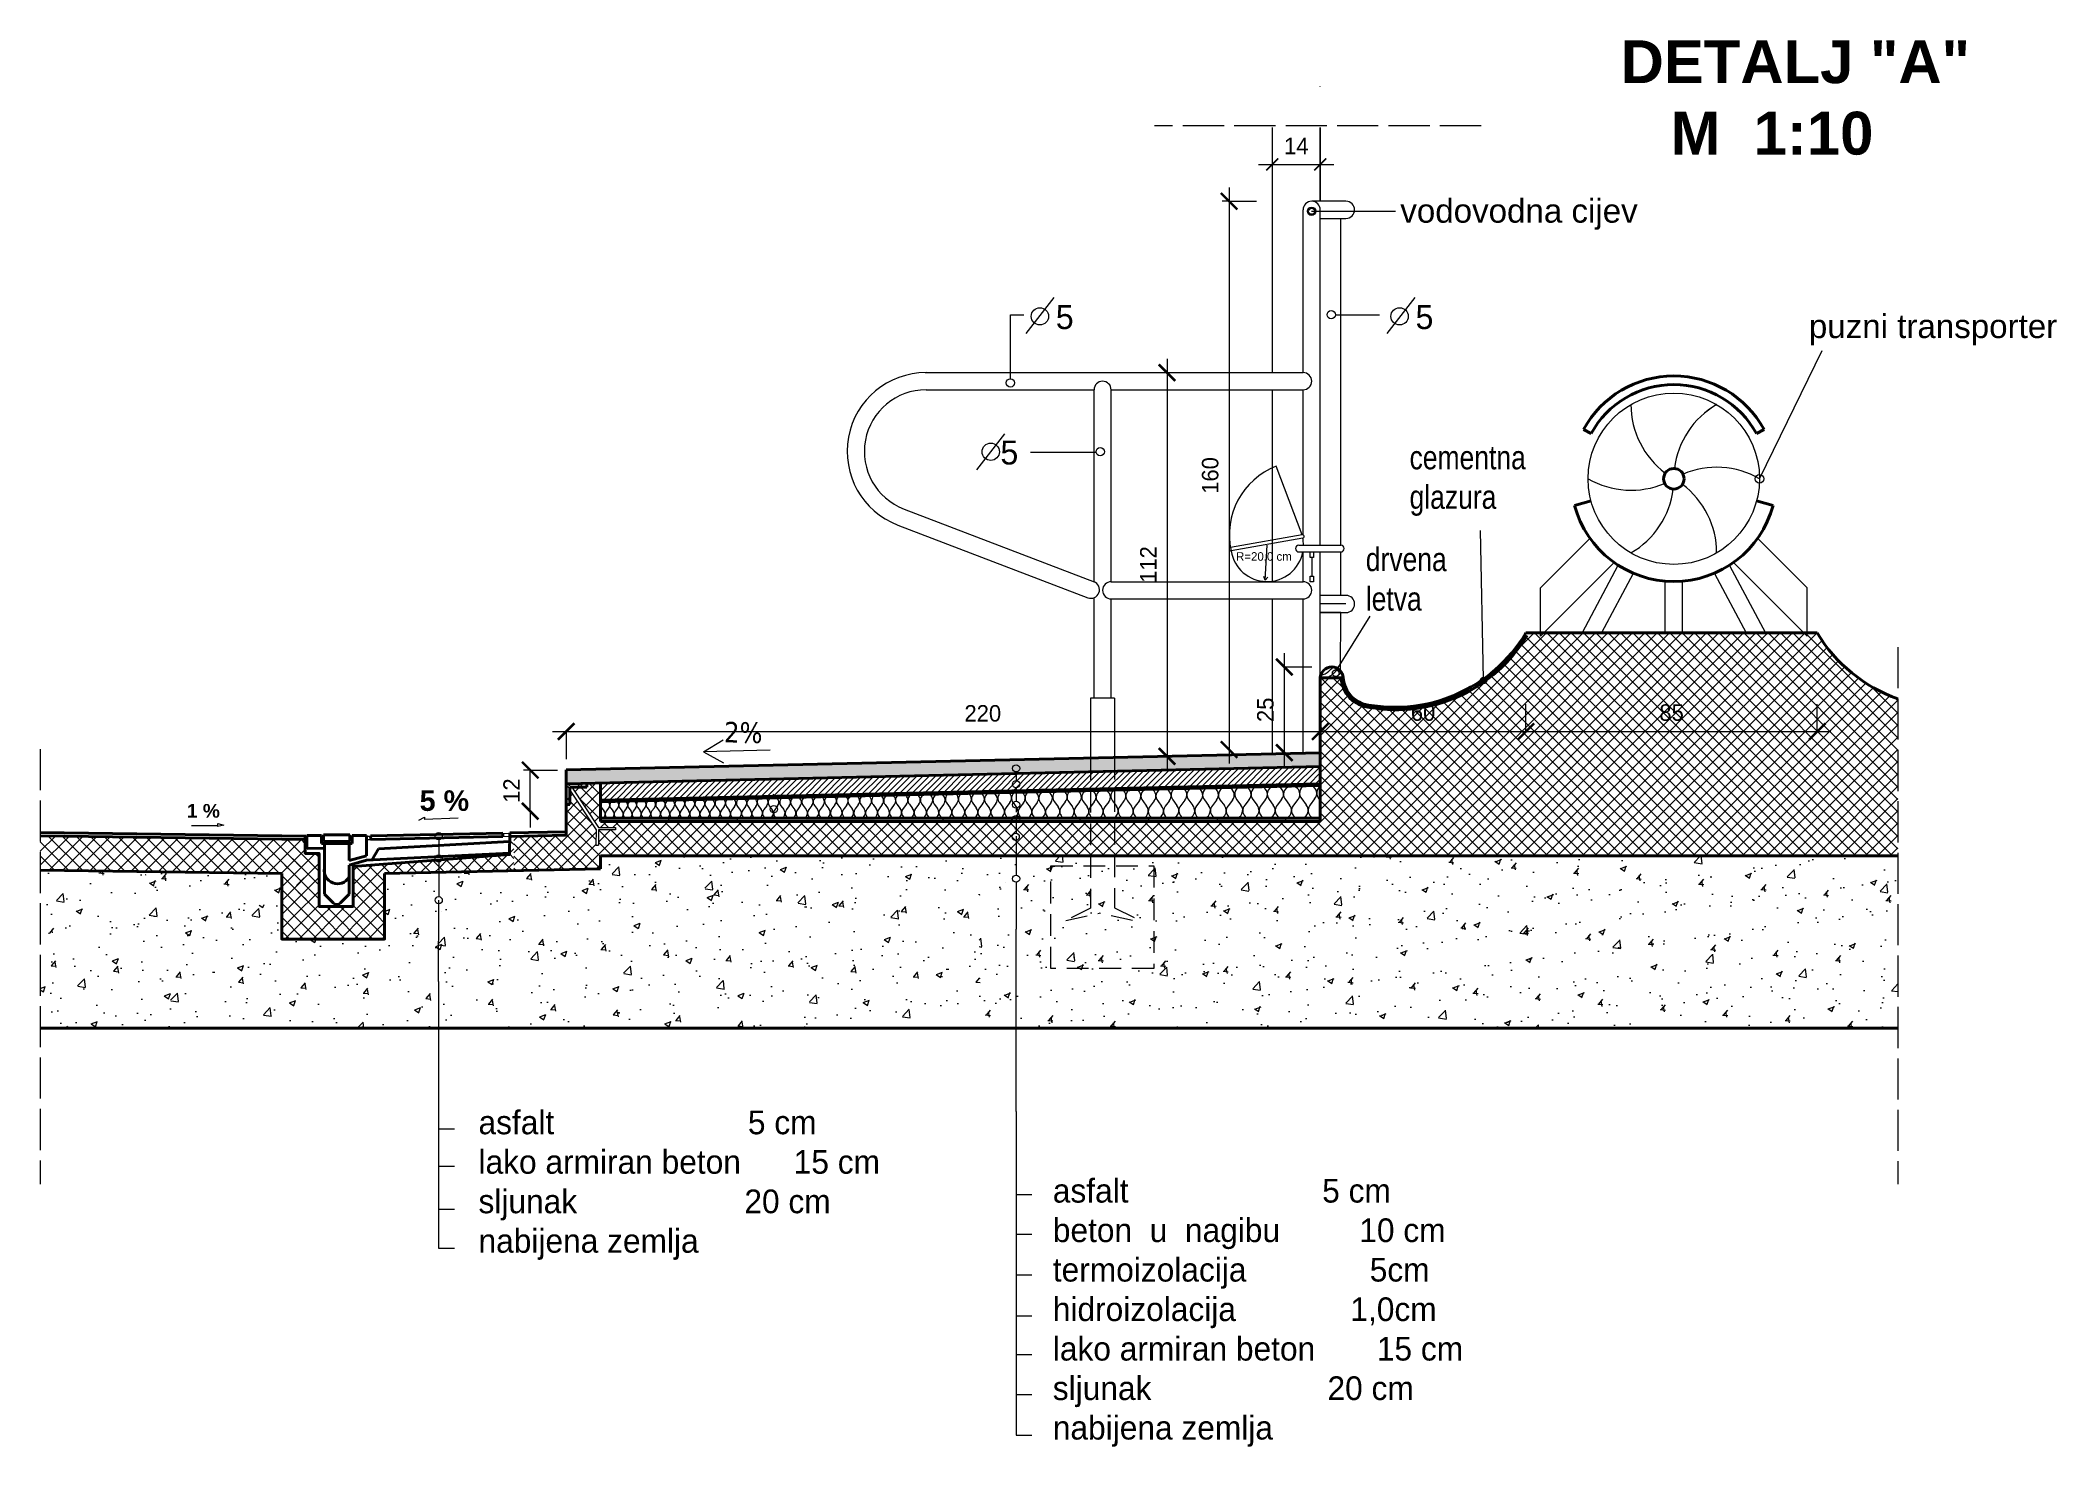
# Model space of a CAD drawing. Header units: millimetres. Extents: x 73 to 57768, y -40361 to 10065.
# Drawn here: x 2420 to 3008, y -3796 to -3386 of the extents above; entities that cross this region are included whole.
import ezdxf

# ---------------------------------------------------------------- set-up
doc = ezdxf.new("R2010")
doc.units = ezdxf.units.MM
for name, pattern in [('ACAD_ISO02W100', [15, 12, -3]), ('ACAD_ISO03W100', [30, 12, -18]), ('DASHED2', [9.525, 6.35, -3.175])]:
    doc.linetypes.add(name, pattern=pattern)
for name, color, linetype, lineweight in [('kote', 124, 'Continuous', 5), ('linija presjeka', 7, 'ACAD_ISO02W100', 18), ('nenosiv', 76, 'Continuous', 18), ('shrafura', 2, 'Continuous', 5), ('srafure', 8, 'Continuous', 9), ('ulica', 71, 'Continuous', 13)]:
    doc.layers.add(name, color=color, linetype=linetype, lineweight=lineweight)
doc.layers.add('pogled', color=7, linetype='Continuous', lineweight=5, true_color=0x8db1c3)
doc.layers.add('presjek', color=7, linetype='Continuous', lineweight=40, true_color=0xe37da2)
doc.layers.add('TEXT', color=7, linetype='Continuous')
doc.styles.add('1na10', font='simplex.shx', dxfattribs={"width": 0.8, "height": 3})
doc.styles.add('SIMPLEX', font='ARIALBD.TTF', dxfattribs={"height": 2})
doc.dimstyles.new('arhkote 1-20', dxfattribs={"dimtxt": 4.8, "dimasz": 3.5, "dimexe": 5, "dimexo": 15, "dimgap": 3, "dimtad": 1, "dimdec": 1, "dimtxsty": 'Standard', "dimblk": 'ARCHTICK', "dimcen": 2.5, "dimdle": 4, "dimse1": 1, "dimse2": 1, "dimclrd": 256, "dimclre": 256, "dimclrt": 7, "dimadec": 0, "dimazin": 0, "dimtfac": 1, "dimtdec": 1, "dimtix": 1, "dimtmove": 2, "dimatfit": 0, "dimldrblk": 'ARCHTICK', "dimfxl": 1, "dimlwd": -1, "dimarcsym": 0})
pattern_1 = [(50, (-74756.744, 23933.695), (18.218467, -1.5939086), [1.905, -20.955]), (355, (-74756.744, 23933.695), (-3.5242826, 19.1056643), [1.524, -16.764]), (100.451, (-74755.225, 23933.562), (14.69425, 17.5116688), [1.619, -17.809]), (46.1842, (-74756.744, 23938.775), (27.107904, -4.204233), [2.8575, -31.4325]), (96.6356, (-74754.485, 23938.425), (23.7404234, 24.742556), [2.4285, -26.7135]), (351.184, (-74756.744, 23938.775), (23.740461, 24.742512), [2.286, -25.146]), (21, (-74754.204, 23937.505), (15.161488, -10.2265519), [1.905, -20.955]), (326, (-74754.204, 23937.505), (6.180203, 18.4187966), [1.524, -16.764]), (71.4514, (-74752.94, 23936.653), (21.341649, 8.1922858), [1.619, -17.809]), (37.5, (-74756.7435, 23933.695), (0.3088603, 8.4555039), [0, -16.5608, 0, -17.018, 0, -16.8275]), (7.5, (-74756.7435, 23933.695), (6.6819663, 10.0180575), [0, -9.7028, 0, -16.1798, 0, -6.4135]), (327.5, (-74762.408, 23933.695), (13.5590595, -0.5728744), [0, -6.35, 0, -19.812, 0, -26.289]), (317.5, (-74764.948, 23933.695), (14.8129181, 2.5426491), [0, -8.255, 0, -13.1572, 0, -18.669])]
pattern_2 = [(45, (-74756.7435, 23933.695), (-1.796051224, 1.796051224), []), (135, (-74756.7435, 23933.695), (-1.796051224, -1.796051224), [])]
pattern_3 = [(50, (-53501.428, -11620.23), (18.218467, -1.5939086), [1.905, -20.955]), (355, (-53501.428, -11620.23), (-3.5242826, 19.105664), [1.524, -16.764]), (100.451, (-53499.91, -11620.363), (14.69425, 17.511669), [1.619, -17.809]), (46.1842, (-53501.428, -11615.15), (27.107904, -4.204233), [2.8575, -31.4325]), (96.6356, (-53499.17, -11615.5), (23.740423, 24.742556), [2.4285, -26.7135]), (351.184, (-53501.428, -11615.15), (23.74046, 24.742512), [2.286, -25.146]), (21, (-53498.888, -11616.42), (15.161488, -10.226552), [1.905, -20.955]), (326, (-53498.888, -11616.42), (6.180203, 18.4187966), [1.524, -16.764]), (71.4514, (-53497.625, -11617.272), (21.341649, 8.192286), [1.619, -17.809]), (37.5, (-53501.4285, -11620.23), (0.3088603, 8.4555039), [0, -16.5608, 0, -17.018, 0, -16.8275]), (7.5, (-53501.4285, -11620.23), (6.6819663, 10.0180575), [0, -9.7028, 0, -16.1798, 0, -6.4135]), (327.5, (-53507.093, -11620.23), (13.5590595, -0.5728744), [0, -6.35, 0, -19.812, 0, -26.289]), (317.5, (-53509.633, -11620.23), (14.8129181, 2.542649), [0, -8.255, 0, -13.1572, 0, -18.669])]
pattern_4 = [(45, (-53501.4285, -11620.23), (-2.02055763, 2.02055763), []), (135, (-53501.4285, -11620.23), (-2.02055763, -2.02055763), [])]
pattern_5 = [(37.5, (-74756.7435, 23933.69505), (-0.032000626, 0.978826475), [0, -0.77216, 0, -0.8636, 0, -0.8255]), (7.5, (-74756.7435, 23933.695), (0.899046566, 1.433650201), [0, -0.41656, 0, -0.69596, 0, -0.2667]), (327.5, (-74757.3684, 23933.69505), (1.5819847405, 0.002874369), [0, -0.254, 0, -0.9144, 0, -1.1938]), (317.5, (-74757.3684, 23933.695), (1.527112905, 0.445858647), [0, -0.127, 0, -0.59944, 0, -0.6858])]

msp = doc.modelspace()

# ---------------------------------------------------------------- texts
at = {"layer": 'kote'}
for p in [(2716.452, -3469.839), (2821.394, -3469.839), (2700.302, -3509.352)]:
    msp.add_text('5', height=7, dxfattribs=at).set_placement(p)
at = {"layer": 'kote', "char_height": 6.912, "width": 98.5379, "attachment_point": 1}
for s, insert in [('{\\fArial|b0|i0|c0|p34;vodovodna cijev}', (2816.957, -3431.885)), ('{\\fArial|b0|i0|c238|p34;puzni transporter}', (2936.15, -3465.554))]:
    msp.add_mtext(s, dxfattribs=dict(at, insert=insert))
at = {"layer": 'kote', "ltscale": 55, "char_height": 6.912, "attachment_point": 1, "style": '1na10'}
for s, insert in [('{\\fArial|b0|i0|c238|p34;cementna \\Pglazura}', (2819.651, -3503.849)), ('{\\fArial|b0|i0|c238|p34;drvena \\Pletva}', (2806.884, -3533.56))]:
    msp.add_mtext(s, dxfattribs=dict(at, insert=insert))
at = {"layer": 'kote', "char_height": 4.8, "attachment_point": 5, "rotation": 90}
for s, insert in [('160', (2761.507, -3512.555)), ('112', (2743.443, -3538.536)), ('25', (2777.606, -3580.927)), ('12', (2557.67, -3604.509))]:
    msp.add_mtext(s, dxfattribs=dict(at, insert=insert))
at = {"layer": 'kote', "char_height": 4.8, "attachment_point": 5}
for s, insert in [('220', (2695.153, -3581.983)), ('60', (2823.597, -3581.782)), ('85', (2896.097, -3581.771))]:
    msp.add_mtext(s, dxfattribs=dict(at, insert=insert))
at = {"layer": 'kote', "insert": (2619.746, -3584.407), "char_height": 6, "width": 39.85713, "attachment_point": 1, "rotation": 358.721116}
msp.add_mtext('{\\fTahoma|b0|i0|c238|p32;2%}', dxfattribs=at)
at = {"layer": 'kote', "linetype": 'ByBlock', "attachment_point": 1, "style": 'SIMPLEX'}
for s, insert, char_height, width in [('5 %', (2530.853, -3604.425), 6, 14.94), ('1 %', (2462.956, -3608.408), 4, 9.96)]:
    msp.add_mtext(s, dxfattribs=dict(at, insert=insert, char_height=char_height, width=width))
at = {"layer": 'pogled'}
msp.add_text('R=20,0 cm', height=2.5, dxfattribs=at).set_placement((2769.033, -3537.434))
at = {"layer": 'TEXT', "attachment_point": 1}
for s, insert, char_height, width in [('{\\fArial|b1|i0|c238|p34;DETALJ "A" \\P   M  1:10}', (2881.229, -3385.593), 12.5, 169.22064), ('{\\fCityBlueprint|b0|i0|c2|p2;asfalt                      5 cm\\Plako armiran beton      15 cm\\Psljunak                   20 cm\\Pnabijena zemlja}', (2548.034, -3697.852), 6.912, 118.24545), ('{\\fCityBlueprint|b0|i0|c2|p2;asfalt                      5 cm\\Pbeton  u  nagibu         10 cm\\Ptermoizolacija              5cm\\Phidroizolacija             1,0cm\\Plako armiran beton       15 cm\\Psljunak                    20 cm\\Pnabijena zemlja}', (2715.578, -3717.79), 6.912, 118.24548)]:
    msp.add_mtext(s, dxfattribs=dict(at, insert=insert, char_height=char_height, width=width))

# ---------------------------------------------------------------- blocks, each defined once
blk = doc.blocks.new('_ArchTick')
at = {"layer": 'kote', "color": 0, "const_width": 0.15}
blk.add_lwpolyline([(-0.5, -0.5), (0.5, 0.5)], dxfattribs=at)
blk = doc.blocks.new('*D309')
at = {"layer": 'Defpoints', "color": 0}
for p in [(2779.6, -3411.06), (2793.6, -3411.06), (2793.6, -3421.81)]:
    blk.add_point(p, dxfattribs=at)
at = {"layer": 'kote'}
blk.add_line((2775.6, -3421.81), (2797.6, -3421.81), dxfattribs=at)
at = {"layer": 'kote', "xscale": 3.5, "yscale": 3.5, "zscale": 3.5, "rotation": 180}
blk.add_blockref('_ArchTick', (2779.6, -3421.81), dxfattribs=at)
at = {"layer": 'kote', "xscale": 3.5, "yscale": 3.5, "zscale": 3.5}
blk.add_blockref('_ArchTick', (2793.6, -3421.81), dxfattribs=at)
at = {"layer": 'kote', "color": 7, "insert": (2786.6, -3416.41), "char_height": 4.8, "attachment_point": 5}
blk.add_mtext('14', dxfattribs=at)

# ---------------------------------------------------------------- dimensions: what is measured, and where the dimension line sits
at = {"layer": 'kote'}
dim = msp.add_linear_dim(base=(2793.597, -3421.808), p1=(2779.597, -3411.063), p2=(2793.597, -3411.063), dimstyle='arhkote 1-20', dxfattribs=at)
dim.commit()
dim.dimension.update_dxf_attribs({"geometry": '*D309', "text_midpoint": (2786.597, -3416.408)})

# ---------------------------------------------------------------- hatches: boundary and pattern name
at = {"layer": 'pogled'}
msp.add_hatch(color=256, dxfattribs=at).paths.add_polyline_path([(2623.597, -3612.509), (2620.296, -3612.509, -0.0853209), (2619.781, -3612.509), (2614.305, -3612.509, -0.0899729), (2613.788, -3612.509), (2608.462, -3612.509, -0.0899729), (2607.945, -3612.509), (2603.597, -3612.509), (2603.597, -3613.509), (2623.597, -3613.509)])
h = msp.add_hatch(color=256, dxfattribs=at)
h.paths.add_polyline_path([(2663.597, -3612.509), (2659.52, -3612.509, -0.0899729), (2658.905, -3612.509), (2652.716, -3612.509, -0.0899729), (2652.101, -3612.509), (2645.942, -3612.509, -0.094619), (2645.326, -3612.509), (2643.597, -3612.509), (2643.597, -3613.509), (2663.597, -3613.509)])
h.paths.add_polyline_path([(2703.597, -3612.529, -0.0511877), (2703.19, -3612.509), (2695.894, -3612.509, -0.080649), (2695.285, -3612.509), (2688.299, -3612.509, -0.080649), (2687.69, -3612.509), (2683.597, -3612.509), (2683.597, -3613.509), (2703.597, -3613.509)])
h = msp.add_hatch(color=256, dxfattribs=at)
h.paths.add_polyline_path([(2743.597, -3612.509), (2737.134, -3612.509, -0.0663228), (2736.553, -3612.509), (2728.461, -3612.509, -0.0711734), (2727.868, -3612.509), (2723.597, -3612.509), (2723.597, -3613.509), (2743.597, -3613.509)])
h.paths.add_polyline_path([(2783.597, -3612.509), (2783.12, -3612.509, -0.0582682), (2782.568, -3612.509), (2773.644, -3612.509, -0.0582682), (2773.092, -3612.509), (2764.146, -3612.509, -0.0595791), (2763.597, -3612.511), (2763.597, -3613.509), (2783.597, -3613.509)])
at = {"layer": 'shrafura', "linetype": 'ACAD_ISO03W100', "ltscale": 5}
h = msp.add_hatch(dxfattribs=at)
h.set_pattern_fill('ANSI37', color=256, scale=0.8, style=0)
h.set_pattern_definition(pattern_2)
h.paths.add_polyline_path([(2962.112, -3577.698, -0.1756306), (2938.597, -3558.509), (2935.638, -3558.509), (2935.638, -3559.471), (2934.676, -3558.509), (2858.818, -3558.509), (2857.857, -3559.471), (2857.857, -3558.509), (2853.597, -3558.509, -0.1001854), (2841.704, -3571.577, -0.2674767), (2842.158, -3572.364, -0.5743672), (2840.8, -3573.156, -0.101183), (2824.344, -3580.049), (2888.173, -3623.509), (2962.112, -3623.509)])
h.paths.add_polyline_path([(2824.344, -3580.049, -0.092079), (2808.08, -3580.233, -0.3823036), (2799.714, -3571.596), (2793.597, -3571.596), (2793.597, -3587.28), (2834.965, -3587.28)])
h.paths.add_polyline_path([(2818.797, -3578.182), (2828.397, -3578.182), (2828.397, -3585.382), (2818.797, -3585.382)], flags=25)
h.paths.add_polyline_path([(2890.897, -3578.171), (2901.297, -3578.171), (2901.297, -3585.371), (2890.897, -3585.371)], flags=24)
h = msp.add_hatch(dxfattribs=at)
h.set_pattern_fill('ANSI37', color=256, scale=0.8, style=0)
h.set_pattern_definition(pattern_2)
h.paths.add_polyline_path([(2834.965, -3587.28), (2793.597, -3587.28), (2793.597, -3613.509), (2733.597, -3613.509), (2733.597, -3623.509), (2888.173, -3623.509)])
h.paths.add_polyline_path([(2733.597, -3613.509), (2726.597, -3613.509), (2726.597, -3623.509), (2733.597, -3623.509)])
h.paths.add_polyline_path([(2726.597, -3613.509), (2651.072, -3613.509), (2651.072, -3623.509), (2726.597, -3623.509)])
h = msp.add_hatch(dxfattribs=at)
h.set_pattern_fill('AR-SAND', color=256, scale=0.02, style=0)
h.set_pattern_definition(pattern_5)
h.paths.add_polyline_path([(2793.597, -3597.51), (2793.597, -3593.509), (2748.893, -3594.52), (2748.893, -3598.527)])
h.paths.add_polyline_path([(2748.893, -3598.527), (2748.893, -3594.52), (2733.597, -3594.866), (2733.597, -3598.874)])
h.paths.add_polyline_path([(2726.597, -3595.024), (2726.597, -3599.033), (2733.597, -3598.874), (2733.597, -3594.866)])
h = msp.add_hatch(dxfattribs=at)
h.set_pattern_fill('AR-SAND', color=256, scale=0.02, style=0)
h.set_pattern_definition(pattern_5)
h.paths.add_polyline_path([(2653.139, -3596.684), (2573.627, -3598.482), (2573.627, -3602.511), (2653.139, -3600.703)])
h = msp.add_hatch(dxfattribs=at)
h.set_pattern_fill('ANSI31', color=256, scale=0.4, style=0)
h.set_pattern_definition([(45, (-74756.7435, 23933.695), (-0.898025612, 0.898025612), [])])
h.paths.add_polyline_path([(2583.597, -3602.284), (2583.597, -3607.285), (2726.597, -3604.035), (2726.597, -3599.033)])
h.paths.add_polyline_path([(2726.597, -3604.035), (2733.597, -3603.876), (2733.597, -3598.874), (2726.597, -3599.033)])
h.paths.add_polyline_path([(2733.597, -3598.874), (2733.597, -3603.876), (2793.597, -3602.512), (2793.597, -3597.51)])
h = msp.add_hatch(dxfattribs=at)
h.set_pattern_fill('AR-SAND', color=256, scale=0.02, style=0)
h.set_pattern_definition(pattern_5)
h.paths.add_polyline_path([(2726.597, -3595.024), (2653.139, -3596.684), (2653.139, -3600.703), (2726.597, -3599.033)])
h = msp.add_hatch(dxfattribs=at)
h.set_pattern_fill('ANSI37', color=256, scale=0.8, style=0)
h.set_pattern_definition(pattern_2)
h.paths.add_polyline_path([(2651.072, -3613.509), (2583.597, -3613.509), (2583.597, -3602.284), (2573.627, -3602.511), (2573.627, -3608.511), (2574.627, -3608.511), (2574.627, -3603.511), (2575.27, -3603.511), (2583.06, -3615.287), (2588.021, -3615.305), (2588.018, -3615.992), (2583.007, -3615.974), (2582.991, -3620.432), (2582.305, -3620.43), (2582.321, -3615.983), (2574.627, -3604.351), (2574.627, -3608.511), (2573.627, -3608.511), (2573.627, -3617.511), (2558.349, -3617.84), (2558.349, -3627.842), (2583.627, -3627.299), (2583.627, -3623.509), (2651.072, -3623.509)])
at = {"layer": 'shrafura', "linetype": 'ACAD_ISO02W100'}
h = msp.add_hatch(dxfattribs=at)
h.set_pattern_fill('ANSI37', color=256, scale=0.9, style=0)
h.set_pattern_definition(pattern_4)
h.paths.add_polyline_path([(2501.533, -3622.845), (2497.488, -3622.845), (2497.488, -3618.799), (2420.199, -3617.739), (2420.199, -3627.74), (2490.627, -3628.706), (2490.627, -3641.06), (2520.627, -3641.06), (2520.627, -3628.653), (2536.416, -3628.313), (2536.416, -3625.322, -0.260489), (2535.521, -3624.822), (2511.45, -3626.692), (2511.45, -3638.3), (2501.533, -3638.3)])
at = {"layer": 'shrafura'}
h = msp.add_hatch(dxfattribs=at)
h.set_pattern_fill('AR-CONC', color=256, scale=0.1, style=0)
h.set_pattern_definition(pattern_3)
h.paths.add_polyline_path([(2694.115, -3623.509), (2583.627, -3623.509), (2583.627, -3627.299), (2536.416, -3628.313), (2536.416, -3635.431, -0.4142136), (2537.466, -3636.482, -0.4148697), (2536.413, -3637.533), (2536.362, -3660.239), (2536.362, -3673.853), (2694.419, -3673.853)])
at = {"layer": 'shrafura', "linetype": 'ACAD_ISO02W100'}
h = msp.add_hatch(dxfattribs=at)
h.set_pattern_fill('ANSI37', color=256, scale=0.9, style=0)
h.set_pattern_definition(pattern_4)
h.paths.add_polyline_path([(2558.337, -3617.84), (2557.122, -3617.866), (2557.049, -3623.149), (2537.385, -3624.677, -0.3023426), (2536.416, -3625.322), (2536.416, -3628.313), (2558.337, -3627.842)])
at = {"layer": 'shrafura', "linetype": 'ACAD_ISO03W100', "ltscale": 5}
h = msp.add_hatch(dxfattribs=at)
h.set_pattern_fill('AR-CONC', color=256, scale=0.1, style=0)
h.set_pattern_definition(pattern_1)
h.paths.add_polyline_path([(2962.112, -3623.509), (2733.597, -3623.509), (2733.597, -3626.446), (2745.022, -3626.446), (2745.022, -3656.446), (2715.022, -3656.446), (2715.022, -3626.446), (2726.597, -3626.446), (2726.597, -3623.509), (2694.054, -3623.509), (2694.054, -3673.853), (2962.112, -3673.853)])
h = msp.add_hatch(dxfattribs=at)
h.set_pattern_fill('AR-CONC', color=256, scale=0.1, style=0)
h.set_pattern_definition(pattern_1)
h.paths.add_polyline_path([(2490.627, -3631.414), (2420.199, -3636.234), (2420.199, -3646.256), (2496.139, -3641.06), (2490.627, -3641.06)])
h.paths.add_polyline_path([(2490.627, -3631.414), (2490.627, -3628.706), (2420.199, -3627.74), (2420.199, -3636.234)])
at = {"layer": 'shrafura'}
h = msp.add_hatch(dxfattribs=at)
h.set_pattern_fill('AR-CONC', color=256, scale=0.1, style=0)
h.set_pattern_definition(pattern_3)
h.paths.add_polyline_path([(2536.413, -3637.533, -0.4135578), (2535.365, -3636.482, -0.4142136), (2536.416, -3635.431), (2536.416, -3628.313), (2520.627, -3628.653), (2520.627, -3641.06), (2520.627, -3647.799), (2490.627, -3647.799), (2490.627, -3641.06), (2490.627, -3636.902), (2420.199, -3647.55), (2420.199, -3673.853), (2536.362, -3673.853), (2536.362, -3660.239)])
at = {"layer": 'shrafura', "linetype": 'ACAD_ISO03W100', "ltscale": 5}
h = msp.add_hatch(dxfattribs=at)
h.set_pattern_fill('AR-CONC', color=256, scale=0.1, style=0)
h.set_pattern_definition(pattern_1)
h.paths.add_polyline_path([(2715.022, -3626.446), (2715.022, -3656.446), (2745.022, -3656.446), (2745.022, -3626.446)])
at = {"layer": 'shrafura', "linetype": 'ACAD_ISO02W100'}
h = msp.add_hatch(dxfattribs=at)
h.set_pattern_fill('ANSI37', color=256, scale=0.9, style=0)
h.set_pattern_definition(pattern_4)
h.paths.add_polyline_path([(2520.627, -3641.06), (2490.627, -3641.06), (2490.627, -3647.799), (2520.627, -3647.799)])

# ---------------------------------------------------------------- linework, layer by layer
at = {"layer": 'kote'}
for p, q in [((2767.005, -3428.555), (2767.005, -3596.555)), ((2767.005, -3432.555), (2765.005, -3432.555)), ((2767.005, -3432.555), (2775.005, -3432.555)), ((2707.772, -3471.085), (2715.934, -3460.597)), ((2813.08, -3471.085), (2821.242, -3460.597)), ((2748.893, -3478.553), (2748.893, -3598.52)), ((2693.397, -3510.887), (2701.559, -3500.4)), ((2783.106, -3564.427), (2783.106, -3597.427)), ((2783.106, -3568.427), (2791.106, -3568.427)), ((2853.597, -3587.28), (2853.597, -3579.28)), ((2938.597, -3587.28), (2938.597, -3579.28)), ((2569.597, -3587.28), (2853.597, -3587.28)), ((2573.597, -3587.28), (2573.597, -3595.28)), ((2849.597, -3587.28), (2942.597, -3587.28)), ((2563.12, -3598.509), (2561.12, -3598.509)), ((2563.12, -3598.509), (2571.12, -3598.509)), ((2563.12, -3610.509), (2563.12, -3598.509)), ((2563.12, -3610.509), (2563.12, -3615.309))]:
    msp.add_line(p, q, dxfattribs=at)
at = {"layer": 'kote', "linetype": 'ByBlock'}
for p, q in [((2464.292, -3614.635), (2471.824, -3614.635)), ((2471.968, -3614.511), (2471.968, -3614.094)), ((2471.968, -3614.094), (2473.694, -3614.557)), ((2473.694, -3614.557), (2471.984, -3615.015)), ((2471.984, -3615.015), (2471.984, -3614.571)), ((2530.658, -3613.145), (2532.257, -3612.222)), ((2532.257, -3612.222), (2532.257, -3612.952)), ((2542.142, -3612.556), (2532.257, -3612.952))]:
    msp.add_line(p, q, dxfattribs=at)
at = {"layer": 'kote'}
for centre in [(2711.807, -3466.131), (2816.749, -3466.131), (2697.478, -3505.644)]:
    msp.add_circle(centre, 2.52, dxfattribs=at)
at = {"layer": 'linija presjeka'}
for p, q in [((2840.521, -3410.557), (2745.27, -3410.557)), ((2962.112, -3562.628), (2962.112, -3719.291)), ((2420.199, -3592.378), (2420.199, -3719.291))]:
    msp.add_line(p, q, dxfattribs=at)
at = {"layer": 'nenosiv'}
for p, q in [((2573.597, -3613.509), (2573.597, -3602.507)), ((2583.597, -3612.677), (2793.597, -3612.677))]:
    msp.add_line(p, q, dxfattribs=at)
at = {"layer": 'pogled'}
for p, q in [((2793.597, -3399.058), (2793.597, -3398.948)), ((2793.597, -3399.058), (2793.597, -3398.948)), ((2779.597, -3411.063), (2779.597, -3482.553)), ((2793.597, -3432.554), (2793.597, -3411.063)), ((2793.597, -3432.554), (2793.597, -3411.063)), ((2793.597, -3411.063), (2793.597, -3432.554)), ((2788.597, -3482.553), (2788.597, -3435.053)), ((2801.097, -3432.556), (2791.097, -3432.553)), ((2793.597, -3532.873), (2793.597, -3435.053)), ((2791.067, -3435.461), (2815.573, -3435.461)), ((2793.597, -3437.556), (2801.097, -3437.556)), ((2799.597, -3532.873), (2799.597, -3437.556)), ((2703.197, -3465.648), (2707.102, -3465.648)), ((2703.197, -3484.32), (2703.197, -3465.648)), ((2798.029, -3465.648), (2810.872, -3465.648)), ((2678.328, -3482.553), (2788.597, -3482.553)), ((2678.597, -3487.553), (2727.597, -3487.553)), ((2727.597, -3543.553), (2727.597, -3487.553)), ((2732.597, -3543.553), (2732.597, -3487.553)), ((2732.597, -3487.553), (2788.597, -3487.553)), ((2779.597, -3487.553), (2779.597, -3543.553)), ((2788.597, -3529.89), (2788.597, -3487.553)), ((2709.044, -3505.74), (2728.196, -3505.74)), ((2788.334, -3529.866), (2780.746, -3509.84)), ((2672.17, -3522.366), (2727.597, -3543.553)), ((2670.385, -3527.037), (2725.812, -3548.223)), ((2788.334, -3529.866), (2767.416, -3533.587)), ((2788.509, -3530.851), (2767.592, -3534.572)), ((2777.522, -3543.143), (2778.079, -3532.873)), ((2787.36, -3532.873), (2799.604, -3532.873)), ((2787.36, -3534.873), (2799.604, -3534.873)), ((2788.597, -3543.553), (2788.597, -3534.873)), ((2790.626, -3536.514), (2790.626, -3534.873)), ((2790.626, -3534.873), (2791.636, -3534.873)), ((2791.636, -3534.873), (2791.636, -3536.514)), ((2793.597, -3557.553), (2793.597, -3534.873)), ((2799.597, -3547.553), (2799.597, -3534.873)), ((2872.295, -3530.89), (2857.857, -3545.329)), ((2921.199, -3530.89), (2935.638, -3545.329)), ((2791.636, -3536.514), (2790.626, -3536.514)), ((2791.131, -3536.514), (2791.131, -3541.912)), ((2879.366, -3537.961), (2857.857, -3559.471)), ((2880.456, -3538.824), (2869.989, -3558.509)), ((2884.871, -3541.172), (2875.652, -3558.509)), ((2908.624, -3541.172), (2917.843, -3558.509)), ((2913.039, -3538.824), (2923.506, -3558.509)), ((2914.128, -3537.961), (2935.638, -3559.471)), ((2732.597, -3543.553), (2788.597, -3543.553)), ((2777.522, -3543.143), (2777.147, -3542.073)), ((2778.272, -3542.207), (2777.522, -3543.143)), ((2790.626, -3543.553), (2790.626, -3541.912)), ((2790.626, -3541.912), (2791.636, -3541.912)), ((2791.636, -3543.553), (2790.626, -3543.553)), ((2791.636, -3541.912), (2791.636, -3543.553)), ((2857.857, -3559.471), (2857.857, -3545.329)), ((2894.247, -3558.509), (2894.247, -3543.509)), ((2899.247, -3558.509), (2899.247, -3543.509)), ((2935.638, -3559.471), (2935.638, -3545.329)), ((2727.597, -3577.553), (2727.597, -3548.223)), ((2732.597, -3548.553), (2788.597, -3548.553)), ((2732.597, -3577.553), (2732.597, -3548.553)), ((2779.597, -3548.553), (2779.597, -3593.826)), ((2788.597, -3593.622), (2788.597, -3548.553)), ((2788.597, -3577.553), (2788.597, -3548.553)), ((2801.097, -3547.553), (2793.597, -3547.553)), ((2801.097, -3550.053), (2793.597, -3550.053)), ((2799.597, -3552.553), (2793.597, -3552.553)), ((2793.597, -3552.553), (2801.097, -3552.553)), ((2799.552, -3569.641), (2799.597, -3552.553)), ((2793.597, -3571.596), (2793.597, -3557.553)), ((2726.597, -3577.553), (2726.597, -3595.024)), ((2733.597, -3577.553), (2726.597, -3577.553)), ((2733.597, -3577.553), (2733.597, -3594.866)), ((2613.646, -3593.148), (2619.382, -3589.663)), ((2633.147, -3592.712), (2613.646, -3593.148)), ((2613.646, -3593.148), (2619.532, -3596.373)), ((2704.698, -3599.064), (2704.698, -3599.064)), ((2704.863, -3599.065), (2704.863, -3601.564)), ((2793.517, -3594.171), (2793.517, -3594.171)), ((2573.597, -3602.795), (2573.627, -3602.839)), ((2574.627, -3604.351), (2582.321, -3615.983)), ((2575.27, -3603.511), (2583.06, -3615.287)), ((2633.369, -3606.322), (2634.196, -3605.494)), ((2704.863, -3603.666), (2704.863, -3607.553)), ((2634.196, -3610.97), (2634.196, -3612.081)), ((2704.863, -3609.655), (2704.863, -3610.765)), ((2582.321, -3615.983), (2582.305, -3620.43)), ((2583.007, -3615.974), (2582.991, -3620.432)), ((2588.018, -3615.992), (2583.007, -3615.974)), ((2583.03, -3615.287), (2588.021, -3615.305)), ((2588.021, -3615.305), (2588.018, -3615.992)), ((2603.597, -3613.509), (2603.597, -3612.509)), ((2623.597, -3613.509), (2623.597, -3612.509)), ((2683.597, -3613.509), (2683.597, -3612.509)), ((2683.597, -3613.509), (2683.597, -3612.509)), ((2703.597, -3613.509), (2703.597, -3612.509)), ((2703.597, -3613.509), (2703.597, -3612.509)), ((2704.541, -3615.726), (2704.863, -3615.404)), ((2704.863, -3612.867), (2704.863, -3616.929)), ((2723.597, -3613.509), (2723.597, -3612.509)), ((2743.597, -3613.509), (2743.597, -3612.509)), ((2763.597, -3613.509), (2763.597, -3612.509)), ((2783.597, -3613.509), (2783.597, -3612.509)), ((2535.677, -3618.733), (2535.677, -3618.733)), ((2536.416, -3618.82), (2536.416, -3623.22)), ((2537.084, -3618.76), (2537.084, -3618.76)), ((2582.305, -3620.43), (2582.991, -3620.432)), ((2704.863, -3617.778), (2704.863, -3629.145)), ((2450.902, -3629.082), (2451.075, -3629.016)), ((2536.416, -3625.322), (2536.416, -3635.431)), ((2621.51, -3623.691), (2621.51, -3623.691)), ((2704.84, -3627.032), (2704.84, -3627.032)), ((2701.877, -3631.432), (2701.877, -3631.432)), ((2704.863, -3631.247), (2704.863, -3644.969)), ((2537.112, -3639.803), (2537.112, -3639.803)), ((2536.362, -3660.239), (2536.362, -3738.001)), ((2704.863, -3698.125), (2704.863, -3792.549)), ((2536.362, -3703.198), (2540.989, -3703.198)), ((2536.362, -3714.107), (2540.989, -3714.107)), ((2704.863, -3722.351), (2709.49, -3722.351)), ((2536.362, -3726.63), (2540.989, -3726.63)), ((2704.863, -3733.884), (2709.49, -3733.884)), ((2536.362, -3738.001), (2540.989, -3738.001)), ((2704.863, -3745.773), (2709.49, -3745.773)), ((2704.863, -3757.723), (2709.49, -3757.723)), ((2704.863, -3769.066), (2709.49, -3769.066)), ((2704.863, -3780.66), (2709.49, -3780.66)), ((2704.863, -3792.549), (2709.49, -3792.549))]:
    msp.add_line(p, q, dxfattribs=at)
at = {"layer": 'pogled', "linetype": 'DASHED2'}
for p, q in [((2726.597, -3595.024), (2726.597, -3638.847)), ((2733.597, -3594.866), (2733.597, -3638.689)), ((2726.597, -3638.847), (2719.41, -3642.411)), ((2719.41, -3642.411), (2729.097, -3640.273)), ((2738.784, -3642.411), (2729.097, -3640.273)), ((2733.597, -3638.689), (2740.784, -3642.253))]:
    msp.add_line(p, q, dxfattribs=at)
at = {"layer": 'pogled', "linetype": 'ACAD_ISO02W100'}
for points in [[(2555.14, -3616.973), (2557.135, -3616.9)], [(2515.349, -3617.747), (2516.523, -3617.747)], [(2515.395, -3618.728), (2516.624, -3618.728)], [(2555.157, -3617.828), (2557.122, -3617.852)]]:
    msp.add_lwpolyline(points, dxfattribs=at)
at = {"layer": 'pogled', "linetype": 'DASHED2'}
msp.add_lwpolyline([(2745.022, -3656.446), (2715.022, -3656.446), (2715.022, -3626.446), (2745.022, -3626.446)], close=True, dxfattribs=at)
at = {"layer": 'pogled', "linetype": 'ACAD_ISO03W100', "ltscale": 5}
for points in [[(2536.362, -3660.239), (2536.416, -3636.482)], [(2704.863, -3698.125), (2704.863, -3644.969)]]:
    msp.add_lwpolyline(points, dxfattribs=at)
at = {"layer": 'pogled'}
for centre, radius in [((2791.067, -3435.461), 1.2), ((2791.067, -3435.461), 0.9), ((2796.811, -3465.648), 1.218), ((2703.197, -3485.538), 1.218), ((2896.747, -3513.509), 25), ((2729.408, -3505.614), 1.218), ((2704.863, -3598.014), 1.051), ((2704.863, -3602.615), 1.051), ((2634.196, -3609.919), 1.051), ((2704.863, -3608.604), 1.051), ((2704.863, -3612.789), 1.051), ((2536.416, -3617.77), 1.051), ((2704.759, -3617.974), 1.051), ((2536.416, -3624.271), 1.051), ((2704.863, -3630.196), 1.051), ((2536.416, -3636.482), 1.051)]:
    msp.add_circle(centre, radius, dxfattribs=at)
for centre, radius, start, end in [((2791.097, -3435.053), 2.5, 0, 180), ((2801.097, -3435.056), 2.5, 270, 90), ((2678.597, -3505.553), 23, 90, 249.081066), ((2678.597, -3505.553), 18, 90, 249.081066), ((2730.097, -3487.553), 2.5, 0, 180), ((2788.597, -3485.053), 2.5, 270, 90), ((2909.247, -3491.859), 25, 180, 233.120374), ((2921.747, -3513.509), 25, 120, 173.120374), ((2921.747, -3513.533), 25, 119.946619, 173.066993), ((2788.598, -3529.866), 21.511, 111.408653, 192.628515), ((2909.247, -3535.16), 25, 60, 113.120374), ((2884.247, -3491.859), 25, 240, 293.120374), ((2871.747, -3513.509), 25, 300, 353.120374), ((2884.247, -3535.16), 25, 0, 53.120374), ((2767.504, -3534.08), 0.5, 100.087458, 280.087458), ((2778.079, -3532.873), 10.624, 189.199592, 349.149212), ((2787.36, -3533.873), 1, 90, 270), ((2788.421, -3530.359), 0.5, 280.087458, 100.087458), ((2778.079, -3532.873), 10.624, 0, 10.975325), ((2799.604, -3533.873), 1, 270, 90), ((2726.704, -3545.888), 2.5, 249.081066, 69.081066), ((2732.597, -3546.053), 2.5, 90, 270), ((2788.597, -3546.053), 2.5, 270, 90), ((2801.097, -3550.053), 2.5, 270, 90)]:
    msp.add_arc(centre, radius, start, end, dxfattribs=at)
at = {"layer": 'pogled', "ltscale": 0.004}
for points, knots in [([(2794.125, -3570.738), (2794.125, -3570.722), (2795.433, -3570.47), (2796.505, -3569.165), (2797.346, -3568.557), (2797.48, -3568.467)], [2.4894056, 2.4894056, 2.4894056, 2.4894056, 4.086724, 6.6908315, 7.1711765, 7.1711765, 7.1711765, 7.1711765]), ([(2794.86, -3571.466), (2795.387, -3571.451), (2796.695, -3571.199), (2797.768, -3569.894), (2798.609, -3569.286), (2798.742, -3569.196)], [2.4894056, 2.4894056, 2.4894056, 2.4894056, 4.086724, 6.6908315, 7.1711765, 7.1711765, 7.1711765, 7.1711765]), ([(2797.767, -3571.596), (2797.805, -3571.579), (2798.543, -3571.223), (2799.148, -3570.512), (2799.798, -3569.977)], [3.9537249, 3.9537249, 3.9537249, 3.9537249, 4.086724, 6.5644781, 6.5644781, 6.5644781, 6.5644781])]:
    msp.add_open_spline(points, degree=3, knots=knots, dxfattribs=at)
for points in [[(2799.558, -3567.405), (2799.578, -3567.396), (2799.598, -3567.387), (2799.619, -3567.378)], [(2796.752, -3571.859), (2796.753, -3571.859), (2796.754, -3571.859), (2796.756, -3571.859)]]:
    msp.add_open_spline(points, degree=3, dxfattribs=at)
at = {"layer": 'presjek'}
for p, q in [((2872.615, -3500.324), (2870.421, -3499.125)), ((2920.88, -3500.324), (2923.074, -3499.125)), ((2872.599, -3519.98), (2867.77, -3521.274)), ((2920.896, -3519.98), (2925.725, -3521.274)), ((2853.597, -3558.509), (2938.597, -3558.509)), ((2793.597, -3613.509), (2793.597, -3571.596)), ((2800.327, -3571.596), (2793.597, -3571.596)), ((2793.597, -3593.509), (2573.627, -3598.482)), ((2793.722, -3597.507), (2573.597, -3602.511)), ((2573.627, -3617.511), (2573.627, -3598.482)), ((2579.627, -3603.511), (2574.627, -3603.511)), ((2574.627, -3608.511), (2574.627, -3603.511)), ((2579.627, -3603.511), (2579.627, -3602.511)), ((2583.597, -3613.509), (2583.597, -3602.199)), ((2793.597, -3602.512), (2583.597, -3607.285)), ((2793.761, -3602.971), (2583.597, -3607.748)), ((2574.627, -3608.511), (2573.627, -3608.511)), ((2497.627, -3617.801), (2420.199, -3616.739)), ((2555.138, -3616.909), (2516.501, -3617.739)), ((2573.627, -3617.511), (2557.122, -3617.866)), ((2573.627, -3616.511), (2557.136, -3616.866)), ((2583.597, -3612.509), (2793.597, -3612.509)), ((2583.597, -3613.509), (2793.597, -3613.509)), ((2497.627, -3618.801), (2420.199, -3617.739)), ((2555.159, -3617.908), (2516.633, -3618.736)), ((2583.627, -3623.509), (2962.112, -3623.509)), ((2583.627, -3627.299), (2583.627, -3623.509)), ((2490.627, -3628.706), (2420.199, -3627.74)), ((2490.627, -3628.706), (2490.627, -3641.06)), ((2583.627, -3627.299), (2520.627, -3628.653)), ((2520.627, -3628.653), (2520.627, -3641.06))]:
    msp.add_line(p, q, dxfattribs=at)
at = {"layer": 'presjek', "linetype": 'ByBlock'}
for p, q in [((2497.981, -3617.572), (2497.981, -3621.472)), ((2502.181, -3617.572), (2497.981, -3617.572)), ((2502.181, -3617.572), (2502.181, -3619.972)), ((2502.181, -3619.972), (2502.181, -3617.572)), ((2502.79, -3619.319), (2502.79, -3617.374)), ((2502.79, -3617.374), (2510.485, -3617.374)), ((2510.485, -3617.374), (2510.485, -3619.319)), ((2511.181, -3619.972), (2511.181, -3617.572)), ((2511.181, -3617.572), (2515.381, -3617.572)), ((2515.381, -3617.572), (2515.381, -3623.572)), ((2503.081, -3619.972), (2502.181, -3619.972)), ((2510.485, -3619.319), (2502.79, -3619.319)), ((2503.081, -3619.972), (2503.081, -3634.176)), ((2510.281, -3619.972), (2503.081, -3619.972)), ((2510.281, -3619.972), (2510.281, -3624.938)), ((2510.281, -3619.972), (2511.181, -3619.972)), ((2515.381, -3624.772), (2557.055, -3622.743)), ((2518.841, -3621.472), (2516.936, -3624.772)), ((2557.102, -3619.324), (2518.841, -3621.472)), ((2515.381, -3623.572), (2510.281, -3624.938)), ((2510.281, -3626.229), (2515.381, -3624.772)), ((2510.281, -3626.229), (2510.281, -3634.717)), ((2503.081, -3634.717), (2503.081, -3632.663)), ((2505.621, -3637.256), (2503.081, -3634.717)), ((2510.281, -3634.717), (2507.742, -3637.256))]:
    msp.add_line(p, q, dxfattribs=at)
at = {"layer": 'presjek'}
for points in [[(2497.488, -3617.758), (2497.488, -3622.845), (2501.533, -3622.845), (2501.533, -3638.3), (2511.45, -3638.3), (2511.45, -3626.692), (2557.049, -3623.149), (2557.136, -3616.866)], [(2490.627, -3641.06), (2490.627, -3647.799), (2520.627, -3647.799), (2520.627, -3641.06)]]:
    msp.add_lwpolyline(points, dxfattribs=at)
at = {"layer": 'presjek', "linetype": 'ACAD_ISO02W100'}
for points in [[(2555.138, -3616.909), (2555.159, -3617.908)], [(2498.038, -3621.36), (2503.094, -3621.325)], [(2516.501, -3617.739), (2516.633, -3618.736)]]:
    msp.add_lwpolyline(points, dxfattribs=at)
at = {"layer": 'presjek', "ltscale": 5}
msp.add_lwpolyline([(2420.199, -3673.853), (2962.112, -3673.853)], dxfattribs=at)
at = {"layer": 'presjek'}
msp.add_circle((2896.747, -3513.509), 3, dxfattribs=at)
for centre, radius, start, end in [((2896.747, -3513.509), 30, 28.651825, 151.348175), ((2896.747, -3513.509), 27.5, 28.651825, 151.348175), ((2896.747, -3513.509), 30, 195, 345), ((2815.369, -3535.664), 44.534, 257.783582, 329.137384), ((2976.825, -3535.664), 44.534, 210.862616, 250.707818), ((2815.716, -3536.358), 44.534, 260.127106, 329.137384), ((2796.962, -3571.798), 3.371, 3.434658, 176.565342), ((2808.72, -3571.243), 9.012, 182.243524, 265.931663), ((2809.306, -3570.828), 9.012, 184.890642, 248.104809)]:
    msp.add_arc(centre, radius, start, end, dxfattribs=at)
at = {"layer": 'presjek', "linetype": 'ByBlock'}
for centre, radius, start, end in [((2506.918, -3627.784), 3.902, 169.519762, 328.969885), ((2506.681, -3636.196), 1.5, 225, 315)]:
    msp.add_arc(centre, radius, start, end, dxfattribs=at)
at = {"layer": 'shrafura'}
msp.add_lwpolyline([(2921.747, -3513.509), (2939.995, -3476.136)], dxfattribs=at)
at = {"layer": 'shrafura', "linetype": 'ACAD_ISO02W100'}
for points in [[(2491.555, -3626.283), (2493.929, -3628.564)], [(2493.746, -3624.321), (2496.029, -3626.648)], [(2494.979, -3632.214), (2497.124, -3629.979)], [(2495.07, -3636.23), (2497.17, -3634.085)], [(2495.435, -3634.131), (2497.718, -3636.321)]]:
    msp.add_lwpolyline(points, dxfattribs=at)
at = {"layer": 'shrafura'}
for radius in [1.255, 2.916061847259952e-11]:
    msp.add_circle((2921.747, -3513.509), radius, dxfattribs=at)
at = {"layer": 'srafure', "color": 132}
for p, q in [((2584.008, -3609.595), (2584.678, -3610.514)), ((2586.002, -3609.612), (2585.317, -3610.52)), ((2586.635, -3609.618), (2587.304, -3610.537)), ((2588.629, -3609.636), (2587.943, -3610.543)), ((2589.239, -3609.595), (2589.908, -3610.514)), ((2591.233, -3609.612), (2590.547, -3610.52)), ((2591.865, -3609.618), (2592.535, -3610.537)), ((2593.859, -3609.636), (2593.174, -3610.543)), ((2594.484, -3609.441), (2595.187, -3610.406)), ((2596.578, -3609.459), (2595.858, -3610.412)), ((2597.242, -3609.465), (2597.945, -3610.43)), ((2599.336, -3609.484), (2598.616, -3610.436)), ((2600.068, -3609.441), (2600.771, -3610.406)), ((2602.162, -3609.459), (2601.442, -3610.412)), ((2602.826, -3609.465), (2603.529, -3610.43)), ((2604.92, -3609.484), (2604.2, -3610.436)), ((2605.673, -3609.276), (2606.411, -3610.29)), ((2607.872, -3609.296), (2607.116, -3610.296)), ((2608.569, -3609.302), (2609.307, -3610.316)), ((2610.768, -3609.322), (2610.012, -3610.322)), ((2611.517, -3609.276), (2612.255, -3610.29)), ((2613.716, -3609.296), (2612.96, -3610.296)), ((2614.413, -3609.302), (2615.151, -3610.316)), ((2616.611, -3609.322), (2615.855, -3610.322)), ((2617.382, -3609.104), (2618.157, -3610.168)), ((2619.691, -3609.124), (2618.897, -3610.175)), ((2620.422, -3609.131), (2621.197, -3610.195)), ((2622.731, -3609.151), (2621.937, -3610.202)), ((2623.615, -3609.104), (2624.39, -3610.168)), ((2625.924, -3609.124), (2625.13, -3610.175)), ((2626.655, -3609.131), (2627.43, -3610.195)), ((2628.964, -3609.151), (2628.17, -3610.202)), ((2629.681, -3608.921), (2630.495, -3610.038)), ((2632.105, -3608.943), (2631.272, -3610.045)), ((2632.874, -3608.949), (2633.687, -3610.067)), ((2635.298, -3608.971), (2634.464, -3610.074)), ((2636.271, -3608.921), (2637.084, -3610.038)), ((2638.694, -3608.943), (2637.861, -3610.045)), ((2639.463, -3608.949), (2640.277, -3610.067)), ((2641.887, -3608.971), (2641.054, -3610.074)), ((2642.766, -3608.824), (2643.603, -3609.973)), ((2645.259, -3608.846), (2644.402, -3609.98)), ((2646.049, -3608.853), (2646.886, -3610.002)), ((2648.542, -3608.875), (2647.685, -3610.009)), ((2649.397, -3608.629), (2650.276, -3609.835)), ((2652.014, -3608.652), (2651.115, -3609.843)), ((2652.844, -3608.659), (2653.723, -3609.866)), ((2655.462, -3608.682), (2654.562, -3609.873)), ((2656.201, -3608.629), (2657.079, -3609.835)), ((2658.818, -3608.652), (2657.918, -3609.843)), ((2659.648, -3608.659), (2660.527, -3609.866)), ((2662.265, -3608.682), (2661.365, -3609.873)), ((2663.129, -3608.547), (2664.025, -3609.777)), ((2665.799, -3608.57), (2664.881, -3609.785)), ((2666.645, -3608.578), (2667.542, -3609.808)), ((2669.315, -3608.601), (2668.397, -3609.816)), ((2670.114, -3608.423), (2671.036, -3609.69)), ((2672.862, -3608.448), (2671.917, -3609.698)), ((2673.733, -3608.455), (2674.656, -3609.722)), ((2676.481, -3608.48), (2675.537, -3609.73)), ((2677.381, -3608.423), (2678.304, -3609.69)), ((2680.13, -3608.448), (2679.185, -3609.698)), ((2681.001, -3608.455), (2681.924, -3609.722)), ((2683.749, -3608.48), (2682.804, -3609.73)), ((2684.674, -3608.208), (2685.643, -3609.538)), ((2687.56, -3608.233), (2686.568, -3609.546)), ((2688.475, -3608.241), (2689.444, -3609.572)), ((2691.361, -3608.267), (2690.368, -3609.58)), ((2692.269, -3608.208), (2693.238, -3609.538)), ((2695.155, -3608.233), (2694.163, -3609.546)), ((2696.07, -3608.241), (2697.038, -3609.572)), ((2698.955, -3608.267), (2697.963, -3609.58)), ((2700.005, -3607.981), (2701.022, -3609.378)), ((2703.035, -3608.008), (2701.993, -3609.387)), ((2703.996, -3608.017), (2705.013, -3609.413)), ((2707.026, -3608.044), (2705.984, -3609.422)), ((2707.941, -3607.981), (2708.958, -3609.378)), ((2710.971, -3608.008), (2709.929, -3609.387)), ((2711.931, -3608.017), (2712.948, -3609.413)), ((2714.961, -3608.044), (2713.919, -3609.422)), ((2716.039, -3607.744), (2717.107, -3609.21)), ((2719.22, -3607.772), (2718.127, -3609.219)), ((2720.229, -3607.781), (2721.297, -3609.247)), ((2723.411, -3607.809), (2722.317, -3609.256)), ((2724.504, -3607.744), (2725.572, -3609.21)), ((2727.685, -3607.772), (2726.591, -3609.219)), ((2728.694, -3607.781), (2729.762, -3609.247)), ((2731.875, -3607.809), (2730.781, -3609.256)), ((2733, -3607.494), (2734.121, -3609.034)), ((2736.34, -3607.524), (2735.192, -3609.043)), ((2737.4, -3607.533), (2738.521, -3609.073)), ((2740.74, -3607.563), (2739.592, -3609.082)), ((2741.795, -3607.494), (2742.917, -3609.034)), ((2745.136, -3607.524), (2743.987, -3609.043)), ((2746.195, -3607.533), (2747.316, -3609.073)), ((2749.535, -3607.563), (2748.387, -3609.082)), ((2750.619, -3607.232), (2751.797, -3608.849)), ((2754.127, -3607.263), (2752.921, -3608.859)), ((2755.239, -3607.273), (2756.416, -3608.89)), ((2758.746, -3607.304), (2757.54, -3608.9)), ((2759.827, -3607.232), (2761.005, -3608.849)), ((2763.335, -3607.263), (2762.129, -3608.859)), ((2764.447, -3607.273), (2765.624, -3608.89)), ((2767.954, -3607.304), (2766.749, -3608.9)), ((2769.211, -3607.067), (2770.424, -3608.732)), ((2772.824, -3607.099), (2771.582, -3608.743)), ((2773.969, -3607.109), (2775.182, -3608.774)), ((2777.582, -3607.141), (2776.34, -3608.785)), ((2778.687, -3607.067), (2779.9, -3608.732)), ((2782.3, -3607.099), (2781.058, -3608.743)), ((2783.445, -3607.109), (2784.658, -3608.774)), ((2787.058, -3607.141), (2785.816, -3608.785)), ((2788.182, -3606.877), (2789.468, -3608.611)), ((2791.968, -3606.877), (2790.682, -3608.611)), ((2793.16, -3606.877), (2793.597, -3607.465))]:
    msp.add_line(p, q, dxfattribs=at)
for centre, radius, start, end in [((2664.474, -3607.414), 1.758, 318.89309, 60.132466), ((2667.99, -3607.445), 1.758, 114.552247, 220.092334), ((2667.99, -3607.445), 1.758, 318.89309, 68.052212), ((2671.498, -3607.258), 1.81, 124.900087, 220.092334), ((2671.498, -3607.258), 1.81, 318.89309, 57.704372), ((2675.118, -3607.29), 1.81, 117.652737, 220.092334), ((2675.118, -3607.29), 1.81, 318.89309, 64.951722), ((2678.766, -3607.258), 1.81, 113.753747, 220.092334), ((2678.766, -3607.258), 1.81, 318.89309, 68.850712), ((2682.386, -3607.29), 1.81, 318.89309, 220.092334), ((2686.128, -3606.984), 1.9, 125.799056, 220.092334), ((2686.128, -3606.984), 1.9, 318.89309, 56.805403), ((2689.929, -3607.018), 1.9, 118.764944, 220.092334), ((2689.929, -3607.018), 1.9, 318.89309, 63.839515), ((2693.723, -3606.984), 1.9, 115.099005, 220.092334), ((2693.723, -3606.984), 1.9, 318.89309, 67.505455), ((2697.523, -3607.018), 1.9, 103.30544, 220.092334), ((2697.523, -3607.018), 1.9, 318.89309, 79.29902), ((2701.531, -3606.696), 1.995, 126.589217, 220.092334), ((2701.531, -3606.696), 1.995, 318.89309, 56.015243), ((2705.522, -3606.732), 1.995, 119.729465, 220.092334), ((2705.522, -3606.732), 1.995, 318.89309, 62.874994), ((2709.467, -3606.696), 1.995, 116.255577, 220.092334), ((2709.467, -3606.696), 1.995, 318.89309, 66.348882), ((2713.458, -3606.732), 1.995, 105.417943, 220.092334), ((2713.458, -3606.732), 1.995, 318.89309, 77.186517), ((2717.642, -3606.394), 2.095, 127.394442, 220.092334), ((2717.642, -3606.394), 2.095, 318.89309, 55.210018), ((2721.832, -3606.432), 2.095, 120.701095, 220.092334), ((2721.832, -3606.432), 2.095, 318.89309, 61.903365), ((2726.106, -3606.394), 2.095, 117.158961, 220.092334), ((2726.106, -3606.394), 2.095, 318.89309, 65.445499), ((2730.297, -3606.432), 2.095, 106.928118, 220.092334), ((2730.297, -3606.432), 2.095, 318.89309, 75.676341), ((2734.683, -3606.077), 2.2, 128.023267, 220.092334), ((2734.683, -3606.077), 2.2, 318.89309, 54.581192), ((2739.083, -3606.116), 2.2, 121.452653, 220.092334), ((2739.083, -3606.116), 2.2, 318.89309, 61.151806), ((2743.478, -3606.077), 2.2, 118.12365, 220.092334), ((2743.478, -3606.077), 2.2, 318.89309, 64.480809), ((2747.878, -3606.116), 2.2, 108.445484, 220.092334), ((2747.878, -3606.116), 2.2, 318.89309, 74.158976), ((2752.386, -3605.744), 2.31, 128.78982, 220.092334), ((2752.386, -3605.744), 2.31, 318.89309, 53.814639), ((2757.006, -3605.785), 2.31, 122.36098, 220.092334), ((2757.006, -3605.785), 2.31, 318.89309, 60.24348), ((2761.594, -3605.744), 2.31, 119.163773, 220.092334), ((2761.594, -3605.744), 2.31, 318.89309, 63.440686), ((2766.214, -3605.785), 2.31, 109.998156, 220.092334), ((2766.214, -3605.785), 2.31, 318.89309, 72.606304), ((2771.031, -3605.535), 2.379, 121.946997, 220.092334), ((2771.031, -3605.535), 2.379, 318.89309, 60.657462), ((2775.789, -3605.577), 2.379, 113.859345, 220.092334), ((2775.789, -3605.577), 2.379, 318.89309, 68.745115), ((2780.507, -3605.535), 2.379, 109.338652, 220.092334), ((2780.507, -3605.535), 2.379, 318.89309, 73.265808), ((2785.265, -3605.577), 2.379, 318.89309, 220.092334), ((2790.075, -3605.254), 2.494, 119.439654, 220.599622), ((2790.075, -3605.254), 2.494, 319.400378, 63.164806), ((2795.054, -3605.254), 2.494, 125.743483, 220.599622), ((2585.013, -3608.749), 1.313, 129.44252, 220.092334), ((2583.676, -3611.364), 1.313, 299.277531, 40.323427), ((2586.303, -3611.387), 1.313, 138.661997, 238.710462), ((2585.013, -3608.749), 1.313, 318.89309, 53.16194), ((2587.639, -3608.772), 1.313, 123.128119, 220.092334), ((2586.303, -3611.387), 1.313, 301.289538, 40.323427), ((2588.929, -3611.41), 1.313, 138.661997, 269.492712), ((2587.639, -3608.772), 1.313, 318.89309, 59.476341), ((2588.907, -3611.364), 1.313, 269.492712, 40.323427), ((2590.243, -3608.749), 1.313, 120.017696, 220.092334), ((2591.533, -3611.387), 1.313, 138.661997, 40.323427), ((2590.243, -3608.749), 1.313, 318.89309, 62.586763), ((2592.87, -3608.772), 1.313, 111.222093, 220.092334), ((2594.16, -3611.41), 1.313, 138.661997, 269.492712), ((2592.87, -3608.772), 1.313, 318.89309, 71.382367), ((2594.136, -3611.298), 1.379, 269.492712, 40.323427), ((2595.539, -3608.553), 1.379, 130.028661, 220.092334), ((2596.894, -3611.323), 1.379, 138.661997, 40.323427), ((2595.539, -3608.553), 1.379, 318.89309, 52.575798), ((2598.297, -3608.577), 1.379, 123.812464, 220.092334), ((2599.652, -3611.347), 1.379, 138.661997, 269.492712), ((2598.297, -3608.577), 1.379, 318.89309, 58.791996), ((2599.72, -3611.298), 1.379, 269.492712, 40.323427), ((2601.123, -3608.553), 1.379, 120.590694, 220.092334), ((2602.478, -3611.323), 1.379, 138.661997, 40.323427), ((2601.123, -3608.553), 1.379, 318.89309, 62.013765), ((2603.881, -3608.577), 1.379, 112.022106, 220.092334), ((2605.235, -3611.347), 1.379, 138.661997, 269.492712), ((2603.881, -3608.577), 1.379, 318.89309, 70.582353), ((2605.308, -3611.227), 1.448, 269.492712, 40.323427), ((2606.781, -3608.344), 1.448, 130.464075, 220.092334), ((2608.203, -3611.252), 1.448, 138.661997, 40.323427), ((2606.781, -3608.344), 1.448, 318.89309, 52.140384), ((2609.677, -3608.37), 1.448, 124.318195, 220.092334), ((2611.099, -3611.278), 1.448, 138.661997, 269.492712), ((2609.677, -3608.37), 1.448, 318.89309, 58.286264), ((2611.151, -3611.227), 1.448, 269.492712, 40.323427), ((2612.625, -3608.344), 1.448, 121.180536, 220.092334), ((2614.047, -3611.252), 1.448, 138.661997, 40.323427), ((2612.625, -3608.344), 1.448, 318.89309, 61.423923), ((2615.52, -3608.37), 1.448, 112.830129, 220.092334), ((2616.942, -3611.278), 1.448, 138.661997, 269.492712), ((2615.52, -3608.37), 1.448, 318.89309, 69.774331), ((2616.998, -3611.152), 1.52, 269.492712, 40.323427), ((2618.545, -3608.125), 1.52, 130.928671, 220.092334), ((2620.038, -3611.179), 1.52, 138.661997, 40.323427), ((2618.545, -3608.125), 1.52, 318.89309, 51.675788), ((2621.585, -3608.152), 1.52, 124.855473, 220.092334), ((2623.079, -3611.206), 1.52, 138.661997, 269.492712), ((2621.585, -3608.152), 1.52, 318.89309, 57.748987), ((2623.231, -3611.152), 1.52, 269.492712, 40.323427), ((2624.778, -3608.125), 1.52, 121.602282, 220.092334), ((2626.271, -3611.179), 1.52, 138.661997, 40.323427), ((2624.778, -3608.125), 1.52, 318.89309, 61.002178), ((2627.819, -3608.152), 1.52, 113.399178, 220.092334), ((2629.312, -3611.206), 1.52, 138.661997, 269.492712), ((2627.819, -3608.152), 1.52, 318.89309, 69.205281), ((2629.278, -3611.071), 1.596, 269.492712, 40.323427), ((2630.902, -3607.893), 1.596, 131.45911, 220.092334), ((2632.47, -3611.1), 1.596, 138.661997, 40.323427), ((2630.902, -3607.893), 1.596, 318.89309, 51.145349), ((2634.095, -3607.921), 1.596, 125.466071, 220.092334), ((2635.663, -3611.128), 1.596, 138.661997, 269.492712), ((2634.095, -3607.921), 1.596, 318.89309, 57.138389), ((2635.867, -3611.071), 1.596, 269.492712, 40.323427), ((2637.492, -3607.893), 1.596, 122.199115, 220.092334), ((2639.06, -3611.1), 1.596, 138.661997, 40.323427), ((2637.492, -3607.893), 1.596, 318.89309, 60.405344), ((2640.684, -3607.921), 1.596, 114.193248, 220.092334), ((2642.252, -3611.128), 1.596, 138.661997, 269.492712), ((2640.684, -3607.921), 1.596, 318.89309, 68.411211), ((2642.351, -3611.036), 1.642, 269.492712, 40.323427), ((2644.022, -3607.767), 1.642, 123.299969, 220.092334), ((2645.634, -3611.065), 1.642, 138.661997, 40.323427), ((2644.022, -3607.767), 1.642, 318.89309, 59.304491), ((2647.305, -3607.796), 1.642, 115.627377, 220.092334), ((2648.917, -3611.094), 1.642, 138.661997, 269.492712), ((2647.305, -3607.796), 1.642, 318.89309, 66.977083), ((2648.961, -3610.951), 1.724, 269.492712, 40.323427), ((2650.716, -3607.519), 1.724, 132.550394, 220.092334), ((2652.409, -3610.981), 1.724, 138.661997, 40.323427), ((2650.716, -3607.519), 1.724, 318.89309, 50.054065), ((2654.163, -3607.549), 1.724, 126.713434, 220.092334), ((2655.856, -3611.012), 1.724, 138.661997, 269.492712), ((2654.163, -3607.549), 1.724, 318.89309, 55.891025), ((2655.765, -3610.951), 1.724, 269.492712, 40.323427), ((2657.519, -3607.519), 1.724, 123.996427, 220.092334), ((2659.212, -3610.981), 1.724, 138.661997, 40.323427), ((2657.519, -3607.519), 1.724, 318.89309, 58.608032), ((2660.967, -3607.549), 1.724, 116.516758, 220.092334), ((2662.66, -3611.012), 1.724, 138.661997, 269.492712), ((2660.967, -3607.549), 1.724, 318.89309, 66.087701), ((2662.685, -3610.915), 1.758, 269.492712, 40.323427), ((2664.474, -3607.414), 1.758, 122.471993, 220.092334), ((2666.201, -3610.946), 1.758, 138.661997, 40.323427), ((2669.717, -3610.977), 1.758, 138.661997, 269.492712), ((2669.656, -3610.861), 1.81, 269.492712, 40.323427), ((2673.276, -3610.893), 1.81, 138.661997, 40.323427), ((2676.895, -3610.925), 1.81, 138.661997, 269.492712), ((2676.924, -3610.861), 1.81, 269.492712, 40.323427), ((2680.544, -3610.893), 1.81, 138.661997, 40.323427), ((2684.163, -3610.925), 1.81, 138.661997, 269.492712), ((2684.194, -3610.768), 1.9, 269.492712, 40.323427), ((2687.995, -3610.801), 1.9, 138.661997, 40.323427), ((2691.795, -3610.835), 1.9, 138.661997, 269.492712), ((2691.789, -3610.768), 1.9, 269.492712, 40.323427), ((2695.589, -3610.801), 1.9, 138.661997, 40.323427), ((2699.39, -3610.835), 1.9, 138.661997, 269.492712), ((2699.501, -3610.669), 1.995, 269.492712, 40.323427), ((2703.491, -3610.705), 1.995, 138.661997, 40.323427), ((2707.482, -3610.74), 1.995, 138.661997, 269.492712), ((2707.436, -3610.669), 1.995, 269.492712, 40.323427), ((2711.427, -3610.705), 1.995, 138.661997, 40.323427), ((2715.418, -3610.74), 1.995, 138.661997, 269.492712), ((2715.51, -3610.566), 2.095, 269.492712, 40.323427), ((2719.7, -3610.603), 2.095, 138.661997, 40.323427), ((2723.89, -3610.64), 2.095, 138.661997, 269.492712), ((2723.974, -3610.566), 2.095, 269.492712, 40.323427), ((2728.164, -3610.603), 2.095, 138.661997, 40.323427), ((2732.355, -3610.64), 2.095, 138.661997, 269.492712), ((2732.444, -3610.458), 2.2, 269.492712, 40.323427), ((2736.844, -3610.496), 2.2, 138.661997, 40.323427), ((2741.243, -3610.535), 2.2, 138.661997, 269.492712), ((2741.239, -3610.458), 2.2, 269.492712, 40.323427), ((2745.639, -3610.496), 2.2, 138.661997, 40.323427), ((2750.039, -3610.535), 2.2, 138.661997, 269.492712), ((2750.036, -3610.344), 2.31, 269.492712, 40.323427), ((2754.655, -3610.385), 2.31, 138.661997, 40.323427), ((2759.275, -3610.425), 2.31, 138.661997, 269.492712), ((2759.244, -3610.344), 2.31, 269.492712, 40.323427), ((2763.863, -3610.385), 2.31, 138.661997, 40.323427), ((2768.483, -3610.425), 2.31, 138.661997, 269.492712), ((2768.61, -3610.272), 2.379, 269.492712, 40.323427), ((2773.368, -3610.314), 2.379, 138.661997, 40.323427), ((2778.126, -3610.356), 2.379, 138.661997, 269.492712), ((2778.086, -3610.272), 2.379, 269.492712, 40.323427), ((2782.844, -3610.314), 2.379, 138.661997, 40.323427), ((2787.602, -3610.356), 2.379, 138.661997, 269.492712), ((2787.581, -3610.241), 2.494, 270, 40.830715), ((2792.569, -3610.241), 2.494, 139.169285, 294.354254), ((2583.676, -3611.364), 1.313, 269.492712, 270.507288), ((2586.303, -3611.387), 1.313, 259.189641, 280.810359), ((2792.56, -3610.241), 2.494, 270, 294.572393)]:
    msp.add_arc(centre, radius, start, end, dxfattribs=at)
at = {"layer": 'ulica', "linetype": 'ACAD_ISO03W100', "ltscale": 5}
for points in [[(2841.183, -3571.958), (2840.307, -3528.649)], [(2798.287, -3569.552), (2808.135, -3553.585)]]:
    msp.add_lwpolyline(points, dxfattribs=at)
for centre, radius in [((2798.109, -3570.25), 0.967), ((2841.248, -3572.364), 0.91)]:
    msp.add_circle(centre, radius, dxfattribs=at)

# ---------------------------------------------------------------- block references
at = {"layer": 'kote', "xscale": 4.80000000000291, "yscale": 4.80000000000291, "zscale": 4.8}
for p, rotation in [((2767.005, -3432.555), 90), ((2748.893, -3482.553), 90), ((2783.106, -3568.427), 90), ((2573.597, -3587.28), 180), ((2793.597, -3587.28), 180), ((2853.597, -3587.28), 180), ((2748.893, -3594.52), 270), ((2767.005, -3592.555), 270), ((2783.106, -3593.427), 270), ((2563.12, -3598.509), 270), ((2563.12, -3610.509), 90)]:
    msp.add_blockref('_ArchTick', p, dxfattribs=dict(at, rotation=rotation))
for p in [(2853.597, -3587.28), (2938.597, -3587.28)]:
    msp.add_blockref('_ArchTick', p, dxfattribs=at)

msp.set_redraw_order([(e.dxf.handle, doc.entitydb.next_handle()) for e in msp.query("TEXT MTEXT ATTDEF DIMENSION ARC_DIMENSION")])  # texts and dimensions are drawn at this point

doc.saveas('drawing.dxf')
